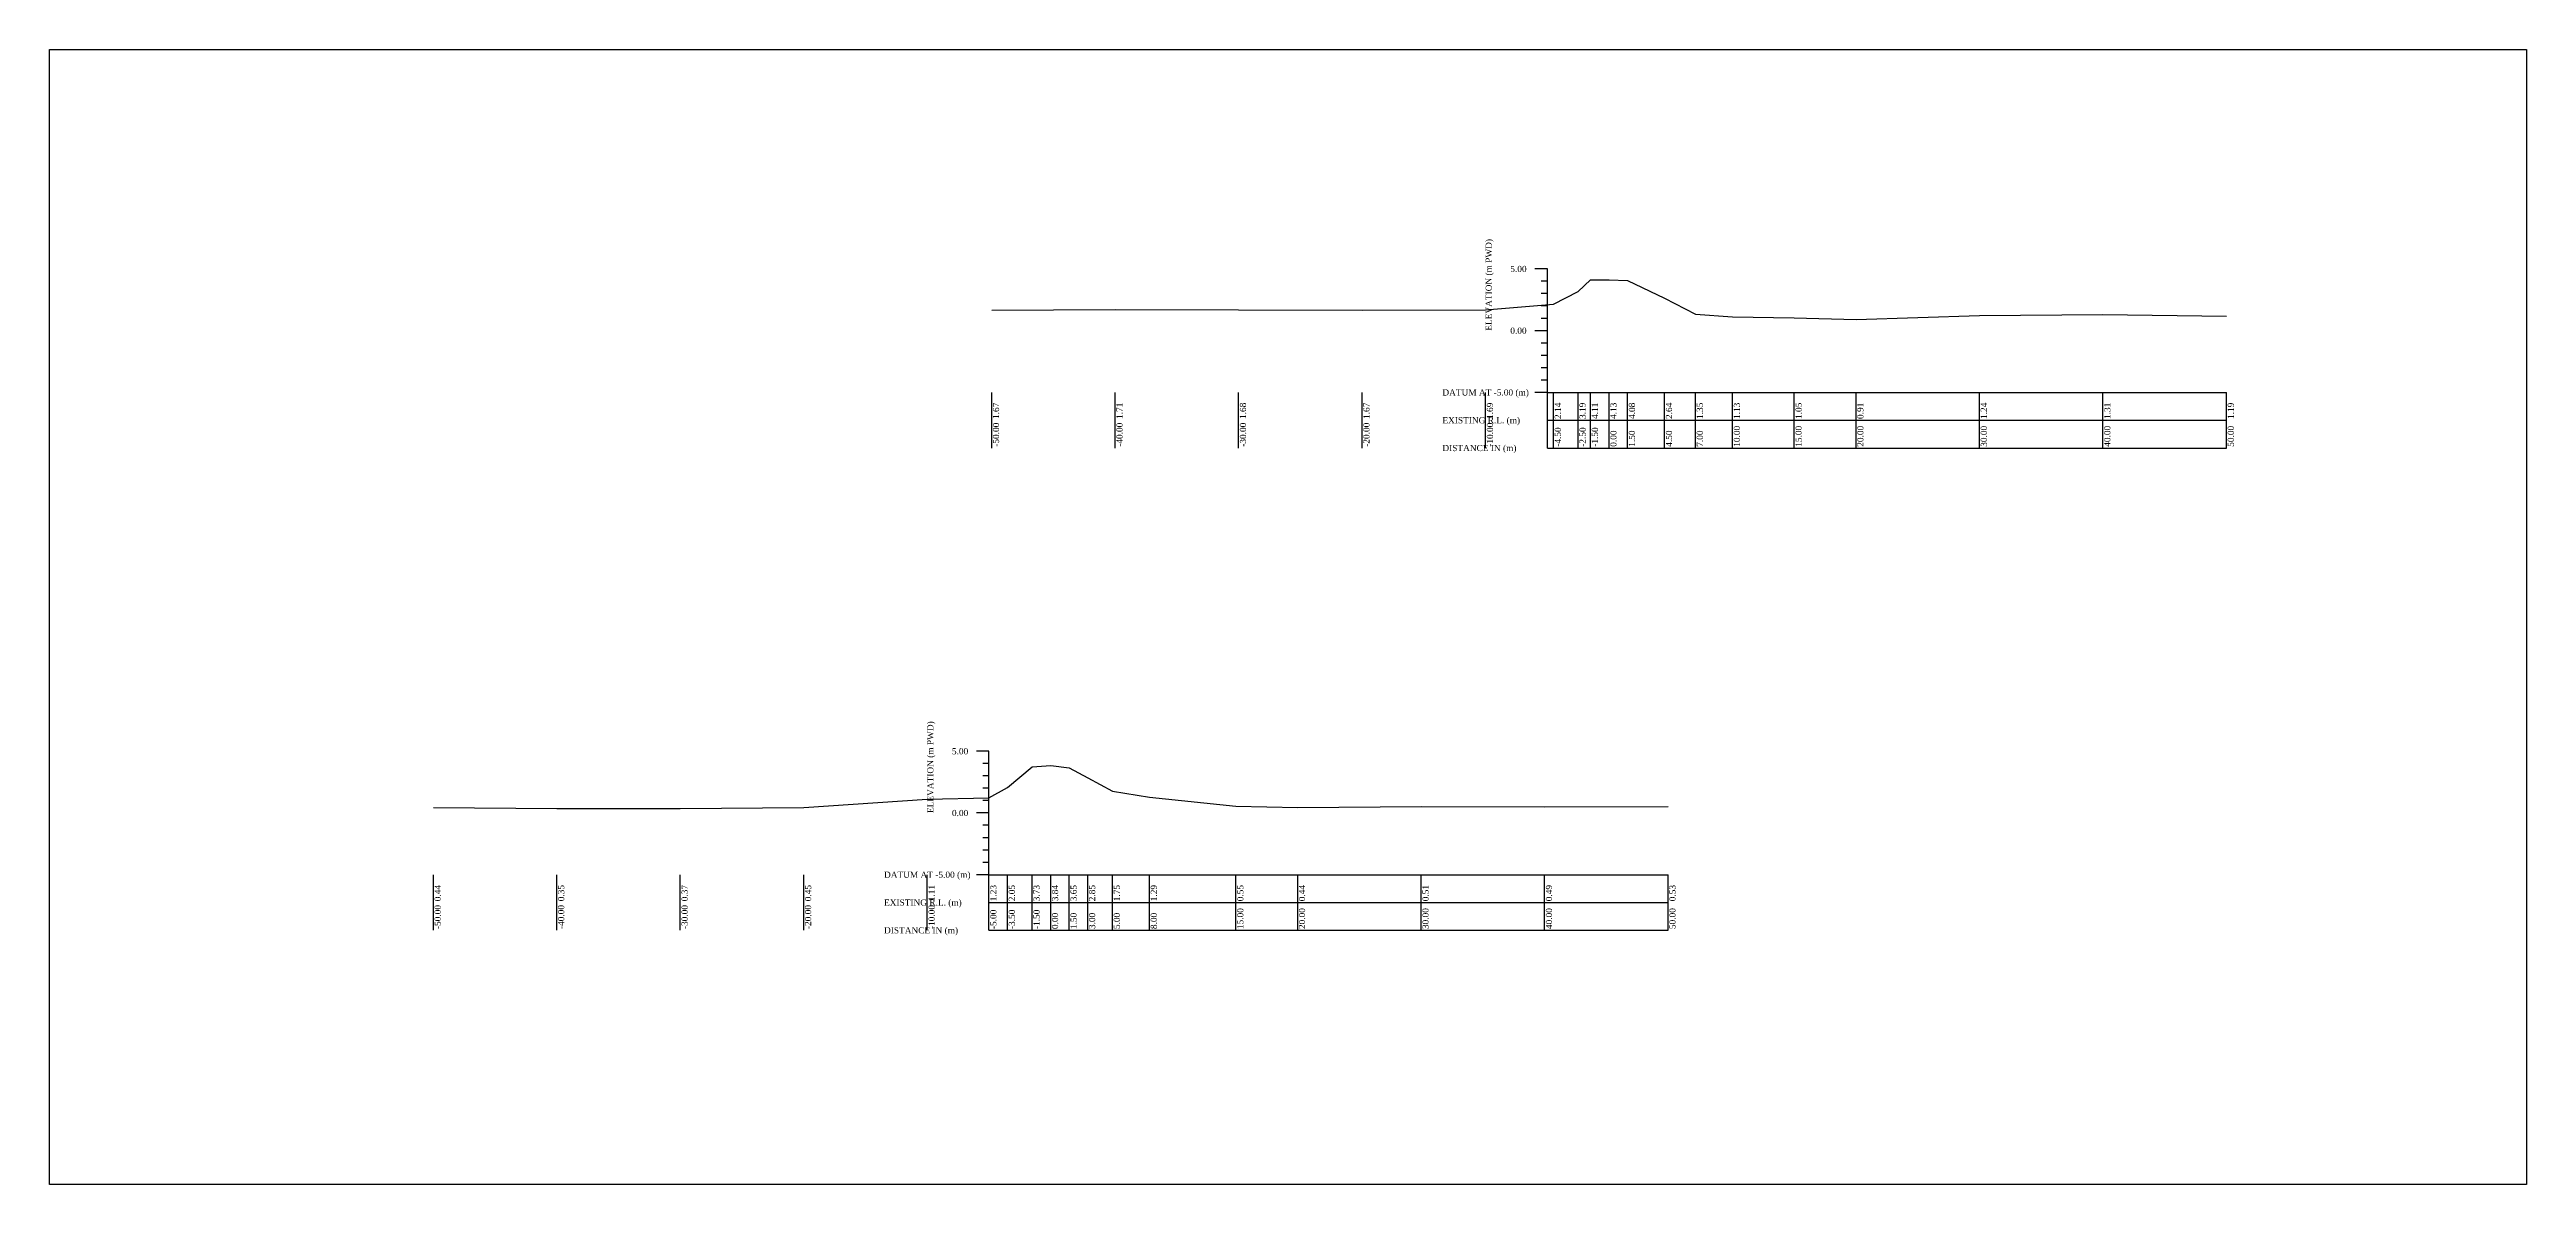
# Model space of a CAD drawing. Header units: metres. Extents: x -148477 to 168932, y -55673 to -2736.
# Drawn here: x -79677.5 to -79476.9, y -22037.8 to -21945.9 of the extents above; entities that cross this region are included whole.
import ezdxf

# ---------------------------------------------------------------- set-up
doc = ezdxf.new("R2010")
doc.units = ezdxf.units.M
doc.styles.add('liza', font='times.ttf', dxfattribs={"height": 2})

msp = doc.modelspace()

# ---------------------------------------------------------------- texts
at = {"color": 6, "linetype": 'Continuous', "lineweight": -3, "ltscale": 0.5, "char_height": 0.5, "attachment_point": 1, "rotation": 90, "style": 'liza'}
for s, insert, width in [('ELEVATION (m PWD)', (-79561.2197, -21968.7101), 10), ('1.67', (-79601.1197, -21975.8601), 2.15), ('1.71', (-79591.1197, -21975.8601), 2.15), ('1.68', (-79581.1197, -21975.8601), 2.15), ('1.67', (-79571.1197, -21975.8601), 2.15), ('1.69', (-79561.1197, -21975.8601), 2.15), ('2.14', (-79555.6197, -21975.8601), 2.15), ('3.19', (-79553.6197, -21975.8601), 2.15), ('4.11', (-79552.6197, -21975.8601), 2.15), ('4.13', (-79551.1197, -21975.8601), 2.15), ('4.08', (-79549.6197, -21975.8601), 2.15), ('2.64', (-79546.6197, -21975.8601), 2.15), ('1.35', (-79544.1197, -21975.8601), 2.15), ('1.13', (-79541.1197, -21975.8601), 2.15), ('1.05', (-79536.1197, -21975.8601), 2.15), ('0.91', (-79531.1197, -21975.8601), 2.15), ('1.24', (-79521.1197, -21975.8601), 2.15), ('1.31', (-79511.1197, -21975.8601), 2.15), ('1.19', (-79501.1197, -21975.8601), 2.15), ('-50.00', (-79601.1197, -21978.1101), 2.15), ('-40.00', (-79591.1197, -21978.1101), 2.15), ('-30.00', (-79581.1197, -21978.1101), 2.15), ('-20.00', (-79571.1197, -21978.1101), 2.15), ('-10.00', (-79561.1197, -21978.1101), 2.15), ('-4.50', (-79555.6197, -21978.1101), 2.15), ('-2.50', (-79553.6197, -21978.1101), 2.15), ('-1.50', (-79552.6197, -21978.1101), 2.15), ('0.00', (-79551.1197, -21978.1101), 2.15), ('1.50', (-79549.6197, -21978.1101), 2.15), ('4.50', (-79546.6197, -21978.1101), 2.15), ('7.00', (-79544.1197, -21978.1101), 2.15), ('10.00', (-79541.1197, -21978.1101), 2.15), ('15.00', (-79536.1197, -21978.1101), 2.15), ('20.00', (-79531.1197, -21978.1101), 2.15), ('30.00', (-79521.1197, -21978.1101), 2.15), ('40.00', (-79511.1197, -21978.1101), 2.15), ('50.00', (-79501.1197, -21978.1101), 2.15), ('ELEVATION (m PWD)', (-79606.4389, -22007.7594), 10), ('0.44', (-79646.3389, -22014.9094), 2.15), ('-50.00', (-79646.3389, -22017.1594), 2.15), ('0.35', (-79636.3389, -22014.9094), 2.15), ('-40.00', (-79636.3389, -22017.1594), 2.15), ('0.37', (-79626.3389, -22014.9094), 2.15), ('-30.00', (-79626.3389, -22017.1594), 2.15), ('0.45', (-79616.3389, -22014.9094), 2.15), ('-20.00', (-79616.3389, -22017.1594), 2.15), ('-10.00', (-79606.3389, -22017.1594), 2.15), ('1.11', (-79606.3389, -22014.9094), 2.15), ('1.23', (-79601.3389, -22014.9094), 2.15), ('2.05', (-79599.8389, -22014.9094), 2.15), ('3.73', (-79597.8389, -22014.9094), 2.15), ('3.84', (-79596.3389, -22014.9094), 2.15), ('3.65', (-79594.8389, -22014.9094), 2.15), ('2.85', (-79593.3389, -22014.9094), 2.15), ('1.75', (-79591.3389, -22014.9094), 2.15), ('1.29', (-79588.3389, -22014.9094), 2.15), ('0.55', (-79581.3389, -22014.9094), 2.15), ('15.00', (-79581.3389, -22017.1594), 2.15), ('0.44', (-79576.3389, -22014.9094), 2.15), ('20.00', (-79576.3389, -22017.1594), 2.15), ('0.51', (-79566.3389, -22014.9094), 2.15), ('30.00', (-79566.3389, -22017.1594), 2.15), ('0.49', (-79556.3389, -22014.9094), 2.15), ('40.00', (-79556.3389, -22017.1594), 2.15), ('0.53', (-79546.3389, -22014.9094), 2.15), ('50.00', (-79546.3389, -22017.1594), 2.15), ('-5.00', (-79601.3389, -22017.1594), 2.15), ('-3.50', (-79599.8389, -22017.1594), 2.15), ('-1.50', (-79597.8389, -22017.1594), 2.15), ('0.00', (-79596.3389, -22017.1594), 2.15), ('1.50', (-79594.8389, -22017.1594), 2.15), ('3.00', (-79593.3389, -22017.1594), 2.15), ('5.00', (-79591.3389, -22017.1594), 2.15), ('8.00', (-79588.3389, -22017.1594), 2.15)]:
    msp.add_mtext(s, dxfattribs=dict(at, insert=insert, width=width))
at = {"color": 6, "linetype": 'Continuous', "lineweight": -3, "ltscale": 0.5, "char_height": 0.5, "attachment_point": 1, "style": 'liza'}
for s, insert, width in [('5.00', (-79559.2197, -21963.4601), 2), ('0.00', (-79559.2197, -21968.4601), 2), ('DATUM AT -5.00 (m)', (-79564.7197, -21973.4601), 7.5), ('EXISTING R.L. (m)', (-79564.7197, -21975.7101), 7.5), ('DISTANCE IN (m)', (-79564.7197, -21977.9601), 7.5), ('5.00', (-79604.4389, -22002.5094), 2), ('0.00', (-79604.4389, -22007.5094), 2), ('DATUM AT -5.00 (m)', (-79609.9389, -22012.5094), 7.5), ('EXISTING R.L. (m)', (-79609.9389, -22014.7594), 7.5), ('DISTANCE IN (m)', (-79609.9389, -22017.0094), 7.5)]:
    msp.add_mtext(s, dxfattribs=dict(at, insert=insert, width=width))

# ---------------------------------------------------------------- linework, layer by layer
at = {"color": 6, "linetype": 'Continuous', "lineweight": -3, "ltscale": 0.5}
for p, q in [((-79556.2197, -21963.7101), (-79557.2197, -21963.7101)), ((-79556.2197, -21964.7101), (-79556.7197, -21964.7101)), ((-79556.2197, -21978.2101), (-79556.2197, -21963.7101)), ((-79556.2197, -21965.7101), (-79556.7197, -21965.7101)), ((-79556.2197, -21966.7101), (-79556.7197, -21966.7101)), ((-79556.2197, -21968.7101), (-79557.2197, -21968.7101)), ((-79556.2197, -21967.7101), (-79556.7197, -21967.7101)), ((-79556.2197, -21969.7101), (-79556.7197, -21969.7101)), ((-79556.2197, -21970.7101), (-79556.7197, -21970.7101)), ((-79556.2197, -21971.7101), (-79556.7197, -21971.7101)), ((-79556.2197, -21972.7101), (-79556.7197, -21972.7101)), ((-79601.2197, -21978.2101), (-79601.2197, -21973.7101)), ((-79591.2197, -21978.2101), (-79591.2197, -21973.7101)), ((-79581.2197, -21978.2101), (-79581.2197, -21973.7101)), ((-79571.2197, -21978.2101), (-79571.2197, -21973.7101)), ((-79561.2197, -21978.2101), (-79561.2197, -21973.7101)), ((-79556.2197, -21973.7101), (-79557.2197, -21973.7101)), ((-79556.2197, -21973.7101), (-79501.2197, -21973.7101)), ((-79555.7197, -21978.2101), (-79555.7197, -21973.7101)), ((-79553.7197, -21978.2101), (-79553.7197, -21973.7101)), ((-79552.7197, -21978.2101), (-79552.7197, -21973.7101)), ((-79551.2197, -21978.2101), (-79551.2197, -21973.7101)), ((-79549.7197, -21978.2101), (-79549.7197, -21973.7101)), ((-79546.7197, -21978.2101), (-79546.7197, -21973.7101)), ((-79544.2197, -21978.2101), (-79544.2197, -21973.7101)), ((-79541.2197, -21978.2101), (-79541.2197, -21973.7101)), ((-79536.2197, -21978.2101), (-79536.2197, -21973.7101)), ((-79531.2197, -21978.2101), (-79531.2197, -21973.7101)), ((-79521.2197, -21978.2101), (-79521.2197, -21973.7101)), ((-79511.2197, -21978.2101), (-79511.2197, -21973.7101)), ((-79501.2197, -21978.2101), (-79501.2197, -21973.7101)), ((-79556.2197, -21975.9601), (-79501.2197, -21975.9601)), ((-79556.2197, -21978.2101), (-79501.2197, -21978.2101)), ((-79601.4389, -22002.7594), (-79602.4389, -22002.7594)), ((-79601.4389, -22017.2594), (-79601.4389, -22002.7594)), ((-79601.4389, -22003.7594), (-79601.9389, -22003.7594)), ((-79601.4389, -22004.7594), (-79601.9389, -22004.7594)), ((-79601.4389, -22005.7594), (-79601.9389, -22005.7594)), ((-79601.4389, -22006.7594), (-79601.9389, -22006.7594)), ((-79601.4389, -22007.7594), (-79602.4389, -22007.7594)), ((-79601.4389, -22008.7594), (-79601.9389, -22008.7594)), ((-79601.4389, -22009.7594), (-79601.9389, -22009.7594)), ((-79601.4389, -22010.7594), (-79601.9389, -22010.7594)), ((-79646.4389, -22017.2594), (-79646.4389, -22012.7594)), ((-79636.4389, -22017.2594), (-79636.4389, -22012.7594)), ((-79626.4389, -22017.2594), (-79626.4389, -22012.7594)), ((-79616.4389, -22017.2594), (-79616.4389, -22012.7594)), ((-79606.4389, -22017.2594), (-79606.4389, -22012.7594)), ((-79601.4389, -22012.7594), (-79602.4389, -22012.7594)), ((-79601.4389, -22011.7594), (-79601.9389, -22011.7594)), ((-79601.4389, -22017.2594), (-79601.4389, -22012.7594)), ((-79601.4389, -22012.7594), (-79546.4389, -22012.7594)), ((-79599.9389, -22017.2594), (-79599.9389, -22012.7594)), ((-79597.9389, -22017.2594), (-79597.9389, -22012.7594)), ((-79596.4389, -22017.2594), (-79596.4389, -22012.7594)), ((-79594.9389, -22017.2594), (-79594.9389, -22012.7594)), ((-79593.4389, -22017.2594), (-79593.4389, -22012.7594)), ((-79591.4389, -22017.2594), (-79591.4389, -22012.7594)), ((-79588.4389, -22017.2594), (-79588.4389, -22012.7594)), ((-79581.4389, -22017.2594), (-79581.4389, -22012.7594)), ((-79576.4389, -22017.2594), (-79576.4389, -22012.7594)), ((-79566.4389, -22017.2594), (-79566.4389, -22012.7594)), ((-79556.4389, -22017.2594), (-79556.4389, -22012.7594)), ((-79546.4389, -22017.2594), (-79546.4389, -22012.7594)), ((-79601.4389, -22015.0094), (-79546.4389, -22015.0094)), ((-79601.4389, -22017.2594), (-79546.4389, -22017.2594))]:
    msp.add_line(p, q, dxfattribs=at)
msp.add_lwpolyline([(-79677.5213, -21945.9472), (-79476.9241, -21945.9472), (-79476.9241, -22037.8358), (-79677.5213, -22037.8358)], close=True, dxfattribs=at)
for points in [[(-79601.2197, -21967.0361), (-79591.2197, -21967.0041), (-79581.2197, -21967.0341), (-79571.2197, -21967.0441), (-79561.2197, -21967.0241), (-79555.7197, -21966.5741), (-79553.7197, -21965.5241), (-79552.7197, -21964.6041), (-79551.2197, -21964.5841), (-79549.7197, -21964.6341), (-79546.7197, -21966.0741), (-79544.2197, -21967.3641), (-79541.2197, -21967.5841), (-79536.2197, -21967.6641), (-79531.2197, -21967.8041), (-79521.2197, -21967.4741), (-79511.2197, -21967.4041), (-79501.2197, -21967.5241)], [(-79646.4389, -22007.3164), (-79636.4389, -22007.4064), (-79626.4389, -22007.3864), (-79616.4389, -22007.3064), (-79606.4389, -22006.6464), (-79601.4389, -22006.5264), (-79599.9389, -22005.7064), (-79597.9389, -22004.0264), (-79596.4389, -22003.9164), (-79594.9389, -22004.1064), (-79593.4389, -22004.9064), (-79591.4389, -22006.0064), (-79588.4389, -22006.4664), (-79581.4389, -22007.2064), (-79576.4389, -22007.3164), (-79566.4389, -22007.2464), (-79556.4389, -22007.2664), (-79546.4389, -22007.2264)]]:
    msp.add_lwpolyline(points, dxfattribs=at)

msp.set_redraw_order([(e.dxf.handle, doc.entitydb.next_handle()) for e in msp.query("TEXT MTEXT ATTDEF DIMENSION ARC_DIMENSION")])  # texts and dimensions are drawn at this point

doc.saveas('drawing.dxf')
